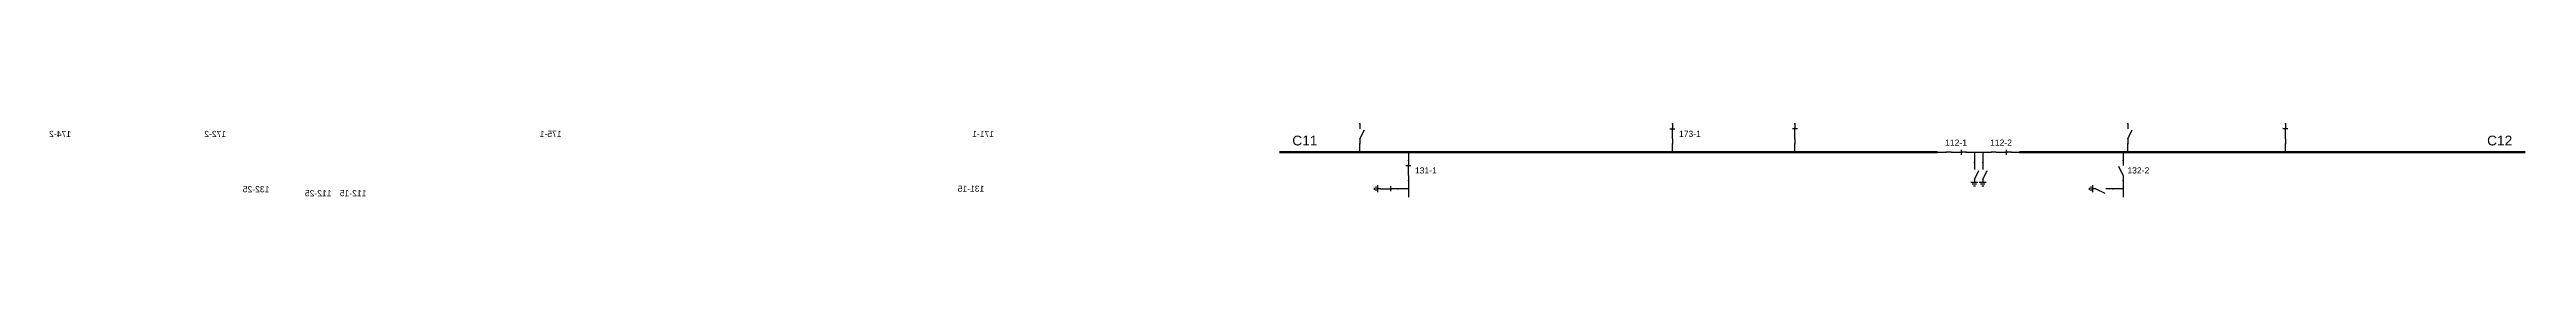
# Model space of a CAD drawing. Header units: millimetres. Extents: x -388 to 411, y 8 to 290.
# Drawn here: x -279 to 341, y 218 to 236 of the extents above; entities that cross this region are included whole.
import ezdxf

# ---------------------------------------------------------------- set-up
doc = ezdxf.new("R2010")
doc.units = ezdxf.units.MM
doc.layers.add('BUSBAR_110KV', color=1, linetype='Continuous', lineweight=50)
doc.layers.add('HV_110KV', color=1, linetype='Continuous', lineweight=25)
doc.layers.add('SYM_PORTS', color=8, linetype='Continuous', plot=False)
doc.layers.add('TEXT', color=7, linetype='Continuous')
doc.styles.add('SLD_TEXT', font='arial.ttf')

msp = doc.modelspace()

# ---------------------------------------------------------------- texts
at = {"layer": 'TEXT', "char_height": 2.459, "attachment_point": 7, "style": 'SLD_TEXT'}
for s, insert in [('C11', (32.09, 230.58)), ('C12', (331.06, 230.58))]:
    msp.add_mtext(s, dxfattribs=dict(at, insert=insert))

# ---------------------------------------------------------------- blocks, each defined once
blk = doc.blocks.new('SYM_DISCONNECTOR_OPEN')
at = {"lineweight": 25}
for points in [[(0, -1.25), (-1.125, 1)], [(0, 2.5), (0, 1.25)], [(0, -1.25), (0, -2.5)]]:
    blk.add_lwpolyline(points, dxfattribs=at)
at = {"layer": 'SYM_PORTS'}
for p in [(0, 2.5), (0, -2.5)]:
    blk.add_point(p, dxfattribs=at)
blk.add_attdef('DEVICE_CODE', (1, -0.5), '', height=2)
blk = doc.blocks.new('SYM_DISCONNECTOR_CLOSED')
at = {"lineweight": 25}
for points in [[(-0.625, 1.25), (0.625, 1.25)], [(0, 2.5), (0, 1.25)], [(0, -1.25), (0, 1.5)], [(0, -1.25), (0, -2.5)]]:
    blk.add_lwpolyline(points, dxfattribs=at)
at = {"layer": 'SYM_PORTS'}
for p in [(0, 2.5), (0, -2.5)]:
    blk.add_point(p, dxfattribs=at)
blk.add_attdef('DEVICE_CODE', (1.625, -0.5), '', height=2)
blk = doc.blocks.new('SYM_EARTHING_SWITCH_CLOSED')
at = {"lineweight": 25}
for points in [[(-0.625, 1.25), (0.625, 1.25)], [(0, 3), (0, 1.25)], [(0, -1.25), (0, 1.5)], [(-0.875, -2), (0.875, -2)], [(-0.5625, -2.4375), (0.5625, -2.4375)], [(-0.25, -2.875), (0.25, -2.875)], [(0, -1.25), (0, -2)]]:
    blk.add_lwpolyline(points, dxfattribs=at)
at = {"layer": 'SYM_PORTS'}
blk.add_point((0, 3), dxfattribs=at)
blk.add_attdef('DEVICE_CODE', (1.875, 0), '', height=2)
blk = doc.blocks.new('SYM_EARTHING_SWITCH_OPEN')
at = {"lineweight": 25}
for points in [[(0, -1.25), (-1.125, 1)], [(0, 3), (0, 1.25)], [(-0.875, -2), (0.875, -2)], [(-0.5625, -2.4375), (0.5625, -2.4375)], [(-0.25, -2.875), (0.25, -2.875)], [(0, -1.25), (0, -2)]]:
    blk.add_lwpolyline(points, dxfattribs=at)
at = {"layer": 'SYM_PORTS'}
blk.add_point((0, 3), dxfattribs=at)
blk.add_attdef('DEVICE_CODE', (1.875, 0), '', height=2)

# ---------------------------------------------------------------- linework, layer by layer
at = {"layer": 'BUSBAR_110KV', "const_width": 0.599}
for points in [[(28.85, 228.92), (193.6, 228.92)], [(214.03, 228.92), (340.6, 228.92)]]:
    msp.add_lwpolyline(points, dxfattribs=at)
at = {"layer": 'HV_110KV'}
for points in [[(49.01, 228.92), (49.01, 231.01)], [(127.21, 228.92), (127.21, 231.01)], [(157.85, 228.92), (157.85, 231.01)], [(241.15, 228.92), (241.15, 231.01)], [(280.61, 228.92), (280.61, 231.01)], [(61.14, 228.92), (61.14, 226.83)], [(193.6, 228.92), (195.68, 228.92)], [(200.68, 228.92), (202.77, 228.92)], [(202.77, 228.92), (202.77, 226.3)], [(202.77, 228.92), (204.85, 228.92)], [(204.85, 228.92), (204.85, 226.3)], [(204.85, 228.92), (206.94, 228.92)], [(211.94, 228.92), (214.03, 228.92)], [(240.03, 228.92), (240.03, 226.83)], [(61.14, 219.75), (58.52, 219.75)], [(61.14, 221.83), (61.14, 219.75)], [(61.14, 219.75), (61.14, 217.66)], [(240.03, 219.75), (237.41, 219.75)], [(240.03, 221.83), (240.03, 219.75)], [(240.03, 219.75), (240.03, 217.66)]]:
    msp.add_lwpolyline(points, dxfattribs=at)

# ---------------------------------------------------------------- block references
ref = msp.add_blockref('SYM_DISCONNECTOR_CLOSED', (280.61, 233.51), dxfattribs=dict(at, xscale=-1))
ref.add_attrib('DEVICE_CODE', '174-2', (273.48, 232.74), dxfattribs={"layer": 'TEXT', "extrusion": (0, 0, -1), "height": 1.535, "style": 'SLD_TEXT'})
ref = msp.add_blockref('SYM_DISCONNECTOR_OPEN', (241.15, 233.51), dxfattribs=dict(at, xscale=-1))
ref.add_attrib('DEVICE_CODE', '172-2', (234.66, 232.74), dxfattribs={"layer": 'TEXT', "extrusion": (0, 0, -1), "height": 1.535, "style": 'SLD_TEXT'})
ref = msp.add_blockref('SYM_DISCONNECTOR_CLOSED', (157.85, 233.51), dxfattribs=dict(at, xscale=-1))
ref.add_attrib('DEVICE_CODE', '175-1', (150.73, 232.75), dxfattribs={"layer": 'TEXT', "extrusion": (0, 0, -1), "height": 1.535, "style": 'SLD_TEXT'})
ref = msp.add_blockref('SYM_DISCONNECTOR_OPEN', (49.01, 233.51), dxfattribs=dict(at, xscale=-1))
ref.add_attrib('DEVICE_CODE', '171-1', (42.51, 232.74), dxfattribs={"layer": 'TEXT', "extrusion": (0, 0, -1), "height": 1.535, "style": 'SLD_TEXT'})
ref = msp.add_blockref('SYM_DISCONNECTOR_CLOSED', (127.21, 233.51), dxfattribs=at)
ref.add_attrib('DEVICE_CODE', '173-1', (128.85, 232.75), dxfattribs={"layer": 'TEXT', "height": 1.535, "style": 'SLD_TEXT'})
ref = msp.add_blockref('SYM_DISCONNECTOR_CLOSED', (198.18, 228.92), dxfattribs=dict(at, rotation=270))
ref.add_attrib('DEVICE_CODE', '112-1', (195.44, 230.56), dxfattribs={"layer": 'TEXT', "height": 1.535, "style": 'SLD_TEXT'})
ref = msp.add_blockref('SYM_DISCONNECTOR_CLOSED', (209.44, 228.92), dxfattribs=dict(at, rotation=270))
ref.add_attrib('DEVICE_CODE', '112-2', (206.7, 230.56), dxfattribs={"layer": 'TEXT', "height": 1.535, "style": 'SLD_TEXT'})
ref = msp.add_blockref('SYM_EARTHING_SWITCH_OPEN', (204.85, 223.3), dxfattribs=dict(at, xscale=-1))
ref.add_attrib('DEVICE_CODE', '112-25', (208.31, 217.87), dxfattribs={"layer": 'TEXT', "extrusion": (0, 0, -1), "height": 1.535, "style": 'SLD_TEXT'})
ref = msp.add_blockref('SYM_EARTHING_SWITCH_OPEN', (202.77, 223.3), dxfattribs=dict(at, xscale=-1))
ref.add_attrib('DEVICE_CODE', '112-15', (199.56, 217.87), dxfattribs={"layer": 'TEXT', "extrusion": (0, 0, -1), "height": 1.535, "style": 'SLD_TEXT'})
ref = msp.add_blockref('SYM_DISCONNECTOR_CLOSED', (61.14, 224.33), dxfattribs=at)
ref.add_attrib('DEVICE_CODE', '131-1', (62.78, 223.58), dxfattribs={"layer": 'TEXT', "height": 1.535, "style": 'SLD_TEXT'})
ref = msp.add_blockref('SYM_DISCONNECTOR_OPEN', (240.03, 224.33), dxfattribs=at)
ref.add_attrib('DEVICE_CODE', '132-2', (241.04, 223.58), dxfattribs={"layer": 'TEXT', "height": 1.535, "style": 'SLD_TEXT'})
ref = msp.add_blockref('SYM_EARTHING_SWITCH_OPEN', (234.41, 219.75), dxfattribs=dict(at, xscale=-1, rotation=270))
ref.add_attrib('DEVICE_CODE', '132-25', (223.84, 218.87), dxfattribs={"layer": 'TEXT', "extrusion": (0, 0, -1), "height": 1.535, "style": 'SLD_TEXT'})
ref = msp.add_blockref('SYM_EARTHING_SWITCH_CLOSED', (55.52, 219.75), dxfattribs=dict(at, xscale=-1, rotation=270))
ref.add_attrib('DEVICE_CODE', '131-15', (44.96, 218.99), dxfattribs={"layer": 'TEXT', "extrusion": (0, 0, -1), "height": 1.535, "style": 'SLD_TEXT'})

msp.set_redraw_order([(e.dxf.handle, doc.entitydb.next_handle()) for e in msp.query("TEXT MTEXT ATTDEF DIMENSION ARC_DIMENSION")])  # texts and dimensions are drawn at this point

doc.saveas('drawing.dxf')
